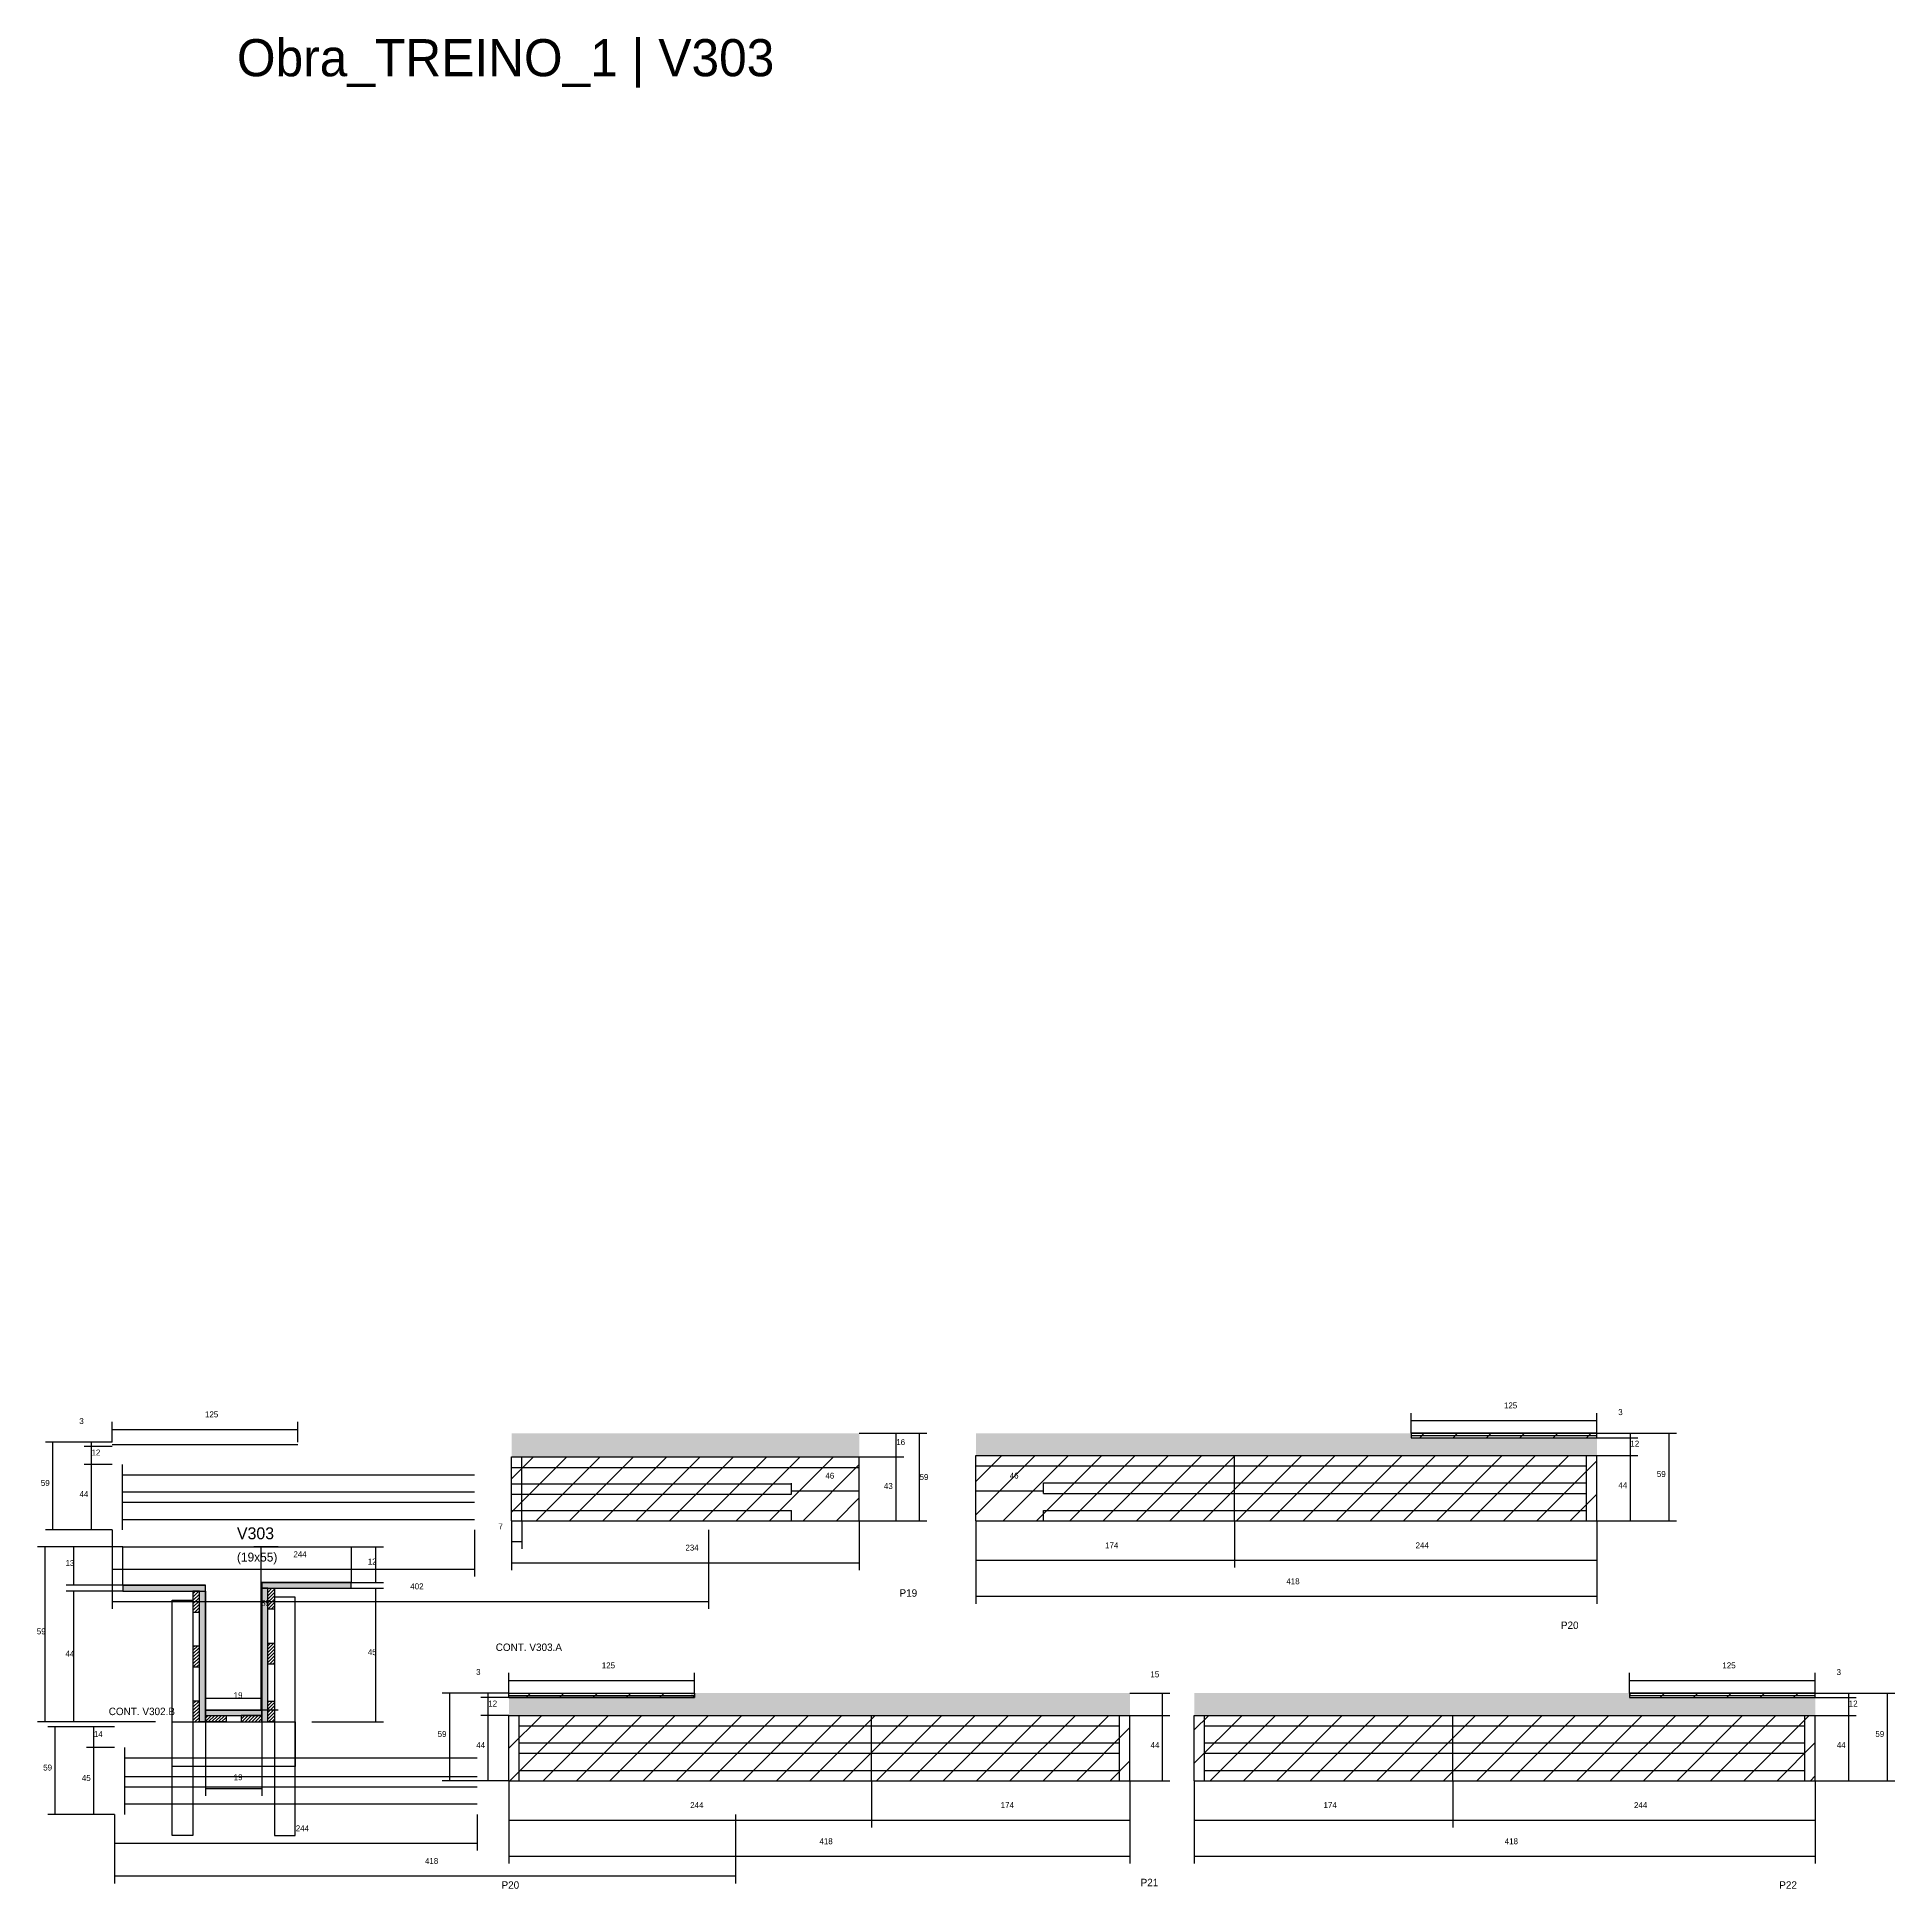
# Model space of a CAD drawing. Header units: metres. Extents: x -2848 to 21926, y -45195 to 1016.
# Drawn here: x 4666 to 5916, y -230 to 1016 of the extents above; entities that cross this region are included whole.
import ezdxf

# ---------------------------------------------------------------- set-up
doc = ezdxf.new("R2010")
doc.units = ezdxf.units.M
for name, color, linetype in [('CONCRETO', 251, 'Continuous'), ('COTA', 4, 'Continuous'), ('Cota Seção (2x)', 4, 'Continuous'), ('Hachura', 253, 'Continuous'), ('LABEL_ID', 3, 'Continuous'), ('Madeira', 126, 'Continuous'), ('NOMENCLATURA', 7, 'Continuous'), ('Painéis', 200, 'Continuous'), ('REAPROVEITAMENTO', 251, 'Continuous'), ('SARR_2.2x7', 40, 'Continuous'), ('SARR_3.5x7', 81, 'Continuous'), ('SARR_EDITAR', 141, 'Continuous'), ('Texto Seção', 7, 'Continuous')]:
    doc.layers.add(name, color=color, linetype=linetype)

msp = doc.modelspace()

# ---------------------------------------------------------------- hatches: boundary and pattern name
at = {"layer": 'COTA'}
h = msp.add_hatch(dxfattribs=at)
h.set_pattern_fill('AR-CONC', scale=0.03)
h.paths.add_polyline_path([(5218.9, 60.4), (5218.9, 76.4), (5218.9, 76.4), (4984.9, 76.4), (4984.9, 76.4), (4984.9, 60.4), (4984.9, 60.4), (5218.9, 60.4)])
h = msp.add_hatch(dxfattribs=at)
h.set_pattern_fill('AR-CONC', scale=0.03)
h.paths.add_polyline_path([(5297.4, 76.4), (5297.4, 61.4), (5297.4, 61.4), (5715.4, 61.4), (5715.4, 61.4), (5715.4, 73.4), (5715.4, 73.4), (5590.4, 73.4), (5590.4, 73.4), (5590.4, 76.4), (5590.4, 76.4), (5297.4, 76.4)])
h = msp.add_hatch(dxfattribs=at)
h.set_pattern_fill('AR-CONC', scale=0.03)
h.paths.add_polyline_path([(5401.1, -113.6), (5401.1, -98.6), (5401.1, -98.6), (5105.6, -98.6), (5105.6, -98.6), (5105.6, -101.6), (5105.6, -101.6), (4983.1, -101.6), (4983.1, -101.6), (4983.1, -113.6), (4983.1, -113.6), (5401.1, -113.6)])
h = msp.add_hatch(dxfattribs=at)
h.set_pattern_fill('AR-CONC', scale=0.03)
h.paths.add_polyline_path([(5444.4, -98.6), (5444.4, -113.6), (5444.4, -113.6), (5862.4, -113.6), (5862.4, -113.6), (5862.4, -101.6), (5862.4, -101.6), (5737.4, -101.6), (5737.4, -101.6), (5737.4, -98.6), (5737.4, -98.6), (5444.4, -98.6)])
at = {"layer": 'Hachura'}
h = msp.add_hatch(color=8, dxfattribs=at)
h.dxf.hatch_style = 1
h.paths.add_polyline_path([(4876.8, -28), (4876.8, -24), (4876.8, -24), (4816.8, -24), (4816.8, -24), (4816.8, -28), (4816.8, -28), (4876.8, -28)])
h = msp.add_hatch(color=8, dxfattribs=at)
h.dxf.hatch_style = 1
h.paths.add_polyline_path([(4778.8, -30), (4778.8, -26), (4778.8, -26), (4723.2, -26), (4723.2, -26), (4723.2, -30), (4723.2, -30), (4778.8, -30)])
h = msp.add_hatch(dxfattribs=at)
h.set_pattern_fill('ANSI31', scale=0.5)
h.paths.add_polyline_path([(4770.4, -44), (4774.8, -44), (4774.8, -44), (4774.8, -30), (4774.8, -30), (4770.4, -30), (4770.4, -30), (4770.4, -44)])
h = msp.add_hatch(color=8, dxfattribs=at)
h.dxf.hatch_style = 1
h.paths.add_polyline_path([(4774.8, -30), (4778.8, -30), (4778.8, -30), (4778.8, -118), (4778.8, -118), (4774.8, -118), (4774.8, -118), (4774.8, -30)])
h = msp.add_hatch(color=8, dxfattribs=at)
h.dxf.hatch_style = 1
h.paths.add_polyline_path([(4820.8, -28), (4816.8, -28), (4816.8, -28), (4816.8, -118), (4816.8, -118), (4820.8, -118), (4820.8, -118), (4820.8, -28)])
h = msp.add_hatch(dxfattribs=at)
h.set_pattern_fill('ANSI31', scale=0.5)
h.paths.add_polyline_path([(4825.2, -42), (4820.8, -42), (4820.8, -42), (4820.8, -28), (4820.8, -28), (4825.2, -28), (4825.2, -28), (4825.2, -42)])
h = msp.add_hatch(dxfattribs=at)
h.set_pattern_fill('ANSI31', scale=0.5)
h.paths.add_polyline_path([(4770.4, -81), (4774.8, -81), (4774.8, -81), (4774.8, -67), (4774.8, -67), (4770.4, -67), (4770.4, -67), (4770.4, -81)])
h = msp.add_hatch(dxfattribs=at)
h.set_pattern_fill('ANSI31', scale=0.5)
h.paths.add_polyline_path([(4825.2, -79), (4820.8, -79), (4820.8, -79), (4820.8, -65), (4820.8, -65), (4825.2, -65), (4825.2, -65), (4825.2, -79)])
h = msp.add_hatch(dxfattribs=at)
h.set_pattern_fill('ANSI31', scale=0.5)
h.paths.add_polyline_path([(4770.4, -118), (4774.8, -118), (4774.8, -118), (4774.8, -104), (4774.8, -104), (4770.4, -104), (4770.4, -104), (4770.4, -118)])
h = msp.add_hatch(color=8, dxfattribs=at)
h.dxf.hatch_style = 1
h.paths.add_polyline_path([(4816.8, -113.6), (4816.8, -110), (4816.8, -110), (4778.8, -110), (4778.8, -110), (4778.8, -113.6), (4778.8, -113.6), (4816.8, -113.6)])
h = msp.add_hatch(dxfattribs=at)
h.set_pattern_fill('ANSI31', scale=0.5)
h.paths.add_polyline_path([(4825.2, -118), (4820.8, -118), (4820.8, -118), (4820.8, -104), (4820.8, -104), (4825.2, -104), (4825.2, -104), (4825.2, -118)])
h = msp.add_hatch(dxfattribs=at)
h.set_pattern_fill('ANSI31', scale=0.5)
h.paths.add_polyline_path([(4778.8, -118), (4778.8, -113.6), (4778.8, -113.6), (4792.8, -113.6), (4792.8, -113.6), (4792.8, -118), (4792.8, -118), (4778.8, -118)])
h = msp.add_hatch(dxfattribs=at)
h.set_pattern_fill('ANSI31', scale=0.5)
h.paths.add_polyline_path([(4816.8, -118), (4816.8, -113.6), (4816.8, -113.6), (4802.8, -113.6), (4802.8, -113.6), (4802.8, -118), (4802.8, -118), (4816.8, -118)])
at = {"layer": 'REAPROVEITAMENTO'}
h = msp.add_hatch(dxfattribs=at)
h.set_pattern_fill('ANSI31', scale=5)
h.paths.add_polyline_path([(5590.4, 73.4), (5590.4, 76.4), (5590.4, 76.4), (5715.4, 76.4), (5715.4, 76.4), (5715.4, 73.4), (5715.4, 73.4), (5590.4, 73.4)])
h = msp.add_hatch(dxfattribs=at)
h.set_pattern_fill('ANSI31', scale=5)
h.paths.add_polyline_path([(4984.9, 17.4), (5218.9, 17.4), (5218.9, 17.4), (5218.9, 60.4), (5218.9, 60.4), (4984.9, 60.4), (4984.9, 60.4), (4984.9, 17.4)])
h = msp.add_hatch(dxfattribs=at)
h.set_pattern_fill('ANSI31', scale=5)
h.paths.add_polyline_path([(5297.4, 61.4), (5297.4, 17.4), (5297.4, 17.4), (5715.4, 17.4), (5715.4, 17.4), (5715.4, 61.4), (5715.4, 61.4), (5297.4, 61.4)])
h = msp.add_hatch(dxfattribs=at)
h.set_pattern_fill('ANSI31', scale=5)
h.paths.add_polyline_path([(4983.1, -101.6), (4983.1, -98.6), (4983.1, -98.6), (5108.1, -98.6), (5108.1, -98.6), (5108.1, -101.6), (5108.1, -101.6), (4983.1, -101.6)])
h = msp.add_hatch(dxfattribs=at)
h.set_pattern_fill('ANSI31', scale=5)
h.paths.add_polyline_path([(5737.4, -101.6), (5737.4, -98.6), (5737.4, -98.6), (5862.4, -98.6), (5862.4, -98.6), (5862.4, -101.6), (5862.4, -101.6), (5737.4, -101.6)])
h = msp.add_hatch(dxfattribs=at)
h.set_pattern_fill('ANSI31', scale=5)
h.paths.add_polyline_path([(4983.1, -113.6), (4983.1, -157.6), (4983.1, -157.6), (5401.1, -157.6), (5401.1, -157.6), (5401.1, -113.6), (5401.1, -113.6), (4983.1, -113.6)])
h = msp.add_hatch(dxfattribs=at)
h.set_pattern_fill('ANSI31', scale=5)
h.paths.add_polyline_path([(5444.4, -113.6), (5444.4, -157.6), (5444.4, -157.6), (5862.4, -157.6), (5862.4, -157.6), (5862.4, -113.6), (5862.4, -113.6), (5444.4, -113.6)])

# ---------------------------------------------------------------- linework, layer by layer
at = {"layer": 'CONCRETO'}
msp.add_lwpolyline([(4723.2, -26), (4723.2, 0), (4876.8, 0), (4876.8, -24), (4816.8, -24), (4816.8, -110), (4778.8, -110), (4778.8, -26)], close=True, dxfattribs=at)
at = {"layer": 'COTA'}
for p, q in [((5590.4, 76.4), (5590.4, 90)), ((5715.4, 76.4), (5715.4, 90)), ((4716, 70.4), (4716, 84)), ((4716, 79), (4841, 79)), ((4841, 70.4), (4841, 84)), ((5218.9, 76.4), (5248.8, 76.4)), ((5218.9, 76.4), (5264.5, 76.4)), ((5243.8, 60.4), (5243.8, 76.4)), ((5259.5, 17.4), (5259.5, 76.4)), ((5590.4, 85), (5715.4, 85)), ((5715.4, 76.4), (5743, 76.4)), ((5715.4, 76.4), (5769, 76.4)), ((5738, 73.4), (5738, 76.4)), ((5764, 17.4), (5764, 76.4)), ((4716, 70.4), (4671.1, 70.4)), ((4676.1, 11.4), (4676.1, 70.4)), ((4716, 70.4), (4697.1, 70.4)), ((4716, 67.4), (4697.1, 67.4)), ((4716, 67.4), (4697.1, 67.4)), ((4702.1, 67.4), (4702.1, 70.4)), ((4702.1, 55.4), (4702.1, 67.4)), ((5715.4, 73.4), (5743, 73.4)), ((5715.4, 73.4), (5743, 73.4)), ((5738, 61.4), (5738, 73.4)), ((4716, 55.4), (4697.1, 55.4)), ((4716, 55.4), (4697.1, 55.4)), ((4702.1, 11.4), (4702.1, 55.4)), ((5218.9, 60.4), (5248.8, 60.4)), ((5218.9, 60.4), (5248.8, 60.4)), ((5243.8, 17.4), (5243.8, 60.4)), ((5715.4, 61.4), (5743, 61.4)), ((5715.4, 61.4), (5743, 61.4)), ((5738, 17.4), (5738, 61.4)), ((5173.4, 36.8), (5173.4, 42.7)), ((5173.4, 37.7), (5218.9, 37.7)), ((5218.9, 36.8), (5218.9, 42.7)), ((5297.4, 36.8), (5297.4, 42.7)), ((5297.4, 37.7), (5342.9, 37.7)), ((5342.9, 36.8), (5342.9, 42.7)), ((4984.8, 17.4), (4984.8, -1.5)), ((4984.9, 17.4), (4984.9, -15.9)), ((4991.8, 17.4), (4991.8, -1.5)), ((5218.9, 17.4), (5218.9, -15.9)), ((5218.9, 17.4), (5248.8, 17.4)), ((5218.9, 17.4), (5264.5, 17.4)), ((5297.4, 17.4), (5297.4, -14.1)), ((5297.4, 17.4), (5297.4, -38.4)), ((5471.4, 17.4), (5471.4, -14.1)), ((5471.4, 17.4), (5471.4, -14.1)), ((5715.4, 17.4), (5715.4, -14.1)), ((5715.4, 17.4), (5715.4, -38.4)), ((5715.4, 17.4), (5743, 17.4)), ((5715.4, 17.4), (5769, 17.4)), ((4723.2, 0), (4665.8, 0)), ((4670.8, -118), (4670.8, 0)), ((4716, 11.4), (4671.1, 11.4)), ((4723.2, 0), (4685.1, 0)), ((4690.1, -26), (4690.1, 0)), ((4716, 11.4), (4697.1, 11.4)), ((4716, 11.4), (4716, -20.1)), ((4716, 11.4), (4716, -41.8)), ((4876.8, 0), (4898.6, 0)), ((4893.6, -24), (4893.6, 0)), ((4960, 11.4), (4960, -20.1)), ((4984.8, 3.5), (4991.8, 3.5)), ((5117.5, 11.4), (5117.5, -41.8)), ((4984.9, -10.9), (5218.9, -10.9)), ((5297.4, -9.1), (5471.4, -9.1)), ((5471.4, -9.1), (5715.4, -9.1)), ((4716, -15.1), (4960, -15.1)), ((4876.8, -24), (4898.6, -24)), ((4723.2, -26), (4685.1, -26)), ((4723.2, -30), (4685.1, -30)), ((4690.1, -118), (4690.1, -30)), ((4716, -36.8), (5117.5, -36.8)), ((4876.8, -28), (4898.6, -28)), ((4893.6, -118), (4893.6, -28)), ((5297.4, -33.4), (5715.4, -33.4)), ((4983.1, -98.6), (4983.1, -85)), ((5108.1, -98.6), (5108.1, -85)), ((5737.4, -98.6), (5737.4, -85)), ((5862.4, -98.6), (5862.4, -85)), ((4983.1, -98.6), (4938.2, -98.6)), ((4943.2, -157.6), (4943.2, -98.6)), ((4983.1, -98.6), (4964.2, -98.6)), ((4969.2, -101.6), (4969.2, -98.6)), ((4983.1, -90), (5108.1, -90)), ((5401.1, -98.6), (5428, -98.6)), ((5423, -113.6), (5423, -98.6)), ((5737.4, -90), (5862.4, -90)), ((5862.4, -98.6), (5890, -98.6)), ((5862.4, -98.6), (5916, -98.6)), ((5885, -101.6), (5885, -98.6)), ((5911, -157.6), (5911, -98.6)), ((4983.1, -101.6), (4964.2, -101.6)), ((4983.1, -101.6), (4964.2, -101.6)), ((4969.2, -113.6), (4969.2, -101.6)), ((5862.4, -101.6), (5890, -101.6)), ((5862.4, -101.6), (5890, -101.6)), ((5885, -113.6), (5885, -101.6)), ((4745.2, -118), (4665.8, -118)), ((4717.6, -121.2), (4672.7, -121.2)), ((4677.7, -180.2), (4677.7, -121.2)), ((4745.2, -118), (4685.1, -118)), ((4717.6, -121.2), (4698.7, -121.2)), ((4703.7, -135.2), (4703.7, -121.2)), ((4778.8, -118), (4778.8, -167.7)), ((4816.8, -118), (4816.8, -167.7)), ((4850.4, -118), (4898.6, -118)), ((4983.1, -113.6), (4964.2, -113.6)), ((4983.1, -113.6), (4964.2, -113.6)), ((4969.2, -157.6), (4969.2, -113.6)), ((5401.1, -113.6), (5428, -113.6)), ((5401.1, -113.6), (5428, -113.6)), ((5423, -157.6), (5423, -113.6)), ((5862.4, -113.6), (5890, -113.6)), ((5862.4, -113.6), (5890, -113.6)), ((5885, -157.6), (5885, -113.6)), ((4717.6, -135.2), (4698.7, -135.2)), ((4717.6, -135.2), (4698.7, -135.2)), ((4703.7, -180.2), (4703.7, -135.2)), ((4983.1, -157.6), (4938.2, -157.6)), ((4983.1, -157.6), (4964.2, -157.6)), ((4983.1, -157.6), (4983.1, -189.1)), ((4983.1, -157.6), (4983.1, -213.4)), ((5227.1, -157.6), (5227.1, -189.1)), ((5227.1, -157.6), (5227.1, -189.1)), ((5401.1, -157.6), (5401.1, -189.1)), ((5401.1, -157.6), (5401.1, -213.4)), ((5401.1, -157.6), (5428, -157.6)), ((5444.4, -157.6), (5444.4, -189.1)), ((5444.4, -157.6), (5444.4, -213.4)), ((5618.4, -157.6), (5618.4, -189.1)), ((5618.4, -157.6), (5618.4, -189.1)), ((5862.4, -157.6), (5862.4, -189.1)), ((5862.4, -157.6), (5862.4, -213.4)), ((5862.4, -157.6), (5890, -157.6)), ((5862.4, -157.6), (5916, -157.6)), ((4778.8, -162.7), (4816.8, -162.7)), ((4717.6, -180.2), (4672.7, -180.2)), ((4717.6, -180.2), (4698.7, -180.2)), ((4717.6, -180.2), (4717.6, -204.6)), ((4717.6, -180.2), (4717.6, -226.7)), ((4961.6, -180.2), (4961.6, -204.6)), ((4983.1, -184.1), (5227.1, -184.1)), ((5135.6, -180.2), (5135.6, -226.7)), ((5227.1, -184.1), (5401.1, -184.1)), ((5444.4, -184.1), (5618.4, -184.1)), ((5618.4, -184.1), (5862.4, -184.1)), ((4717.6, -199.6), (4961.6, -199.6)), ((4983.1, -208.4), (5401.1, -208.4)), ((5444.4, -208.4), (5862.4, -208.4)), ((4717.6, -221.7), (5135.6, -221.7))]:
    msp.add_line(p, q, dxfattribs=at)
at = {"layer": 'Cota Seção (2x)'}
for p, q in [((4827.8, 0), (4811.3, 0)), ((4816.3, -110), (4816.3, 0)), ((4778.8, -118), (4778.8, -97)), ((4816.8, -118), (4816.8, -97)), ((4778.8, -102), (4816.8, -102)), ((4827.8, -110), (4811.3, -110))]:
    msp.add_line(p, q, dxfattribs=at)
at = {"layer": 'Madeira'}
for points in [[(4770.4, -44), (4774.8, -44), (4774.8, -30), (4770.4, -30)], [(4825.2, -42), (4820.8, -42), (4820.8, -28), (4825.2, -28)], [(4770.4, -81), (4774.8, -81), (4774.8, -67), (4770.4, -67)], [(4825.2, -79), (4820.8, -79), (4820.8, -65), (4825.2, -65)], [(4770.4, -118), (4774.8, -118), (4774.8, -104), (4770.4, -104)], [(4825.2, -118), (4820.8, -118), (4820.8, -104), (4825.2, -104)], [(4778.8, -118), (4778.8, -113.6), (4792.8, -113.6), (4792.8, -118)], [(4816.8, -118), (4816.8, -113.6), (4802.8, -113.6), (4802.8, -118)]]:
    msp.add_lwpolyline(points, close=True, dxfattribs=at)
at = {"layer": 'Painéis'}
for p, q in [((5590.4, 76.4), (5715.4, 76.4)), ((5590.4, 73.4), (5715.4, 73.4)), ((4984.9, 60.4), (5218.9, 60.4)), ((4984.9, 17.4), (4984.9, 60.4)), ((5218.9, 17.4), (5218.9, 60.4)), ((5297.4, 61.4), (5715.4, 61.4)), ((5297.4, 17.4), (5297.4, 61.4)), ((5471.4, 17.4), (5471.4, 61.4)), ((5715.4, 17.4), (5715.4, 61.4)), ((4984.9, 17.4), (5218.9, 17.4)), ((5297.4, 17.4), (5715.4, 17.4)), ((4816.8, -24), (4876.8, -24)), ((4723.2, -26), (4778.8, -26)), ((4983.1, -98.6), (5108.1, -98.6)), ((5737.4, -98.6), (5862.4, -98.6)), ((4778.8, -110), (4816.8, -110)), ((4983.1, -101.6), (5108.1, -101.6)), ((5737.4, -101.6), (5862.4, -101.6)), ((4983.1, -113.6), (5401.1, -113.6)), ((4983.1, -157.6), (4983.1, -113.6)), ((5227.1, -157.6), (5227.1, -113.6)), ((5401.1, -157.6), (5401.1, -113.6)), ((5444.4, -113.6), (5862.4, -113.6)), ((5444.4, -157.6), (5444.4, -113.6)), ((5618.4, -157.6), (5618.4, -113.6)), ((5862.4, -157.6), (5862.4, -113.6)), ((4983.1, -157.6), (5401.1, -157.6)), ((5444.4, -157.6), (5862.4, -157.6))]:
    msp.add_line(p, q, dxfattribs=at)
for points in [[(5715.4, 76.4), (5590.4, 76.4), (5590.4, 73.4), (5715.4, 73.4)], [(4876.8, -28), (4876.8, -24), (4816.8, -24), (4816.8, -28)], [(4778.8, -30), (4778.8, -26), (4723.2, -26), (4723.2, -30)], [(4774.8, -30), (4778.8, -30), (4778.8, -118), (4774.8, -118)], [(4820.8, -28), (4816.8, -28), (4816.8, -118), (4820.8, -118)], [(4983.1, -98.6), (5108.1, -98.6), (5108.1, -101.6), (4983.1, -101.6)], [(5862.4, -98.6), (5737.4, -98.6), (5737.4, -101.6), (5862.4, -101.6)], [(4816.8, -113.6), (4816.8, -110), (4778.8, -110), (4778.8, -113.6)]]:
    msp.add_lwpolyline(points, close=True, dxfattribs=at)
at = {"layer": 'SARR_2.2x7'}
for p, q in [((4722.9, 11.4), (4722.9, 55.4)), ((4984.9, 53.4), (5218.9, 53.4)), ((4991.8, 17.4), (4991.8, 60.4)), ((5297.4, 54.4), (5471.4, 54.4)), ((5471.4, 54.4), (5708.5, 54.4)), ((5708.5, 17.4), (5708.5, 61.4)), ((4722.9, 48.4), (4960, 48.4)), ((4984.9, 42.4), (5173.4, 42.4)), ((5173.4, 35.4), (5173.4, 42.4)), ((5342.9, 42.9), (5471.4, 42.9)), ((5342.9, 35.9), (5342.9, 42.9)), ((5471.4, 42.9), (5708.5, 42.9)), ((4722.9, 36.9), (4960, 36.9)), ((4722.9, 29.9), (4960, 29.9)), ((4984.9, 35.4), (5173.4, 35.4)), ((5342.9, 35.9), (5471.4, 35.9)), ((5471.4, 35.9), (5708.5, 35.9)), ((4722.9, 18.4), (4960, 18.4)), ((4984.9, 24.4), (5173.4, 24.4)), ((5173.4, 17.4), (5173.4, 24.4)), ((5342.9, 24.4), (5471.4, 24.4)), ((5342.9, 17.4), (5342.9, 24.4)), ((5471.4, 24.4), (5708.5, 24.4)), ((4990, -157.6), (4990, -113.6)), ((4990, -120.6), (5227.1, -120.6)), ((5227.1, -120.6), (5394.1, -120.6)), ((5394.1, -157.6), (5394.1, -113.6)), ((5451.4, -157.6), (5451.4, -113.6)), ((5451.4, -120.6), (5618.4, -120.6)), ((5618.4, -120.6), (5855.5, -120.6)), ((5855.5, -157.6), (5855.5, -113.6)), ((4724.5, -180.2), (4724.5, -135.2)), ((4990, -132.1), (5227.1, -132.1)), ((5227.1, -132.1), (5394.1, -132.1)), ((5451.4, -132.1), (5618.4, -132.1)), ((5618.4, -132.1), (5855.5, -132.1)), ((4724.5, -142.2), (4961.6, -142.2)), ((4990, -139.1), (5227.1, -139.1)), ((5227.1, -139.1), (5394.1, -139.1)), ((5451.4, -139.1), (5618.4, -139.1)), ((5618.4, -139.1), (5855.5, -139.1)), ((4724.5, -154.7), (4961.6, -154.7)), ((4724.5, -161.7), (4961.6, -161.7)), ((4990, -150.6), (5227.1, -150.6)), ((5227.1, -150.6), (5394.1, -150.6)), ((5451.4, -150.6), (5618.4, -150.6)), ((5618.4, -150.6), (5855.5, -150.6)), ((4724.5, -173.2), (4961.6, -173.2))]:
    msp.add_line(p, q, dxfattribs=at)
at = {"layer": 'SARR_3.5x7'}
for points in [[(4756.4, -36), (4770.4, -36), (4770.4, -194.4), (4756.4, -194.4)], [(4839.2, -34), (4825.2, -34), (4825.2, -194.4), (4839.2, -194.4)], [(4756.4, -118), (4839.2, -118), (4839.2, -148), (4756.4, -148)]]:
    msp.add_lwpolyline(points, close=True, dxfattribs=at)
at = {"layer": 'SARR_EDITAR'}
for p, q in [((4716, 68.9), (4841, 68.9)), ((5590.4, 74.9), (5715.4, 74.9)), ((4983.1, -100.1), (5108.1, -100.1)), ((5737.4, -100.1), (5862.4, -100.1))]:
    msp.add_line(p, q, dxfattribs=at)

# ---------------------------------------------------------------- texts
at = {"layer": 'COTA'}
for s, p in [('125', (4778.5, 87.1)), ('125', (5652.9, 93.1)), ('3', (5729.8, 88.6)), ('3', (4693.9, 82.6)), ('12', (4702.1, 61.4)), ('16', (5243.8, 68.4)), ('12', (5738, 67.4)), ('59', (5755.8, 46.9)), ('59', (4668, 40.9)), ('46', (5196.1, 45.8)), ('43', (5235.5, 38.9)), ('59', (5259.5, 44.9)), ('46', (5320.2, 45.8)), ('44', (5729.9, 39.4)), ('44', (4694, 33.4)), ('7', (4976, 11.6)), ('234', (5101.9, -2.6)), ('174', (5384.4, -1.1)), ('244', (5593.4, -1.1)), ('13', (4684.6, -13)), ('244', (4838, -7.1)), ('12', (4888.1, -12)), ('402', (4916.7, -28.7)), ('418', (5506.4, -25.3)), ('59', (4665.3, -59)), ('44', (4684.6, -74)), ('45', (4888.1, -73)), ('3', (4961, -86.4)), ('125', (5045.6, -81.9)), ('15', (5414.9, -87.9)), ('125', (5799.9, -81.9)), ('3', (5876.8, -86.4)), ('12', (4969.2, -107.6)), ('12', (5885, -107.6)), ('14', (4703.7, -128.2)), ('59', (4935.1, -128.1)), ('59', (5902.9, -128.1)), ('44', (4961.1, -135.6)), ('44', (5415, -135.6)), ('44', (5876.9, -135.6)), ('59', (4669.6, -150.7)), ('45', (4695.6, -157.7)), ('19', (4797.8, -157.2)), ('244', (5105.1, -176)), ('174', (5314.1, -176)), ('174', (5531.4, -176)), ('244', (5740.4, -176)), ('244', (4839.6, -191.6)), ('418', (5192.1, -200.3)), ('418', (5653.4, -200.3)), ('418', (4926.6, -213.6))]:
    msp.add_text(s, height=4, dxfattribs=at).set_placement(p)
at = {"layer": 'Cota Seção (2x)'}
for s, p in [('55', (4816.3, -40)), ('19', (4797.8, -102))]:
    msp.add_text(s, height=4, dxfattribs=at).set_placement(p)
at = {"layer": 'LABEL_ID'}
msp.add_text('Obra_TREINO_1 | V303', height=25, dxfattribs=at).set_placement((4800, 990))
at = {"layer": 'NOMENCLATURA'}
for s, p in [('P19', (5246, -33.7)), ('P20', (5691.2, -55.4)), ('P21', (5408.3, -228.6)), ('P20', (4978.1, -230.3)), ('P22', (5838.2, -230.3))]:
    msp.add_text(s, height=5, dxfattribs=at).set_placement(p)
at = {"layer": 'Texto Seção'}
for s, height, p in [('V303', 8, (4800, 5)), ('(19x55)', 6, (4800, -10)), ('CONT. V303.A', 5, (4974.2, -70.2)), ('CONT. V302.B', 5, (4713.7, -113.4))]:
    msp.add_text(s, height=height, dxfattribs=at).set_placement(p)

doc.saveas('drawing.dxf')
